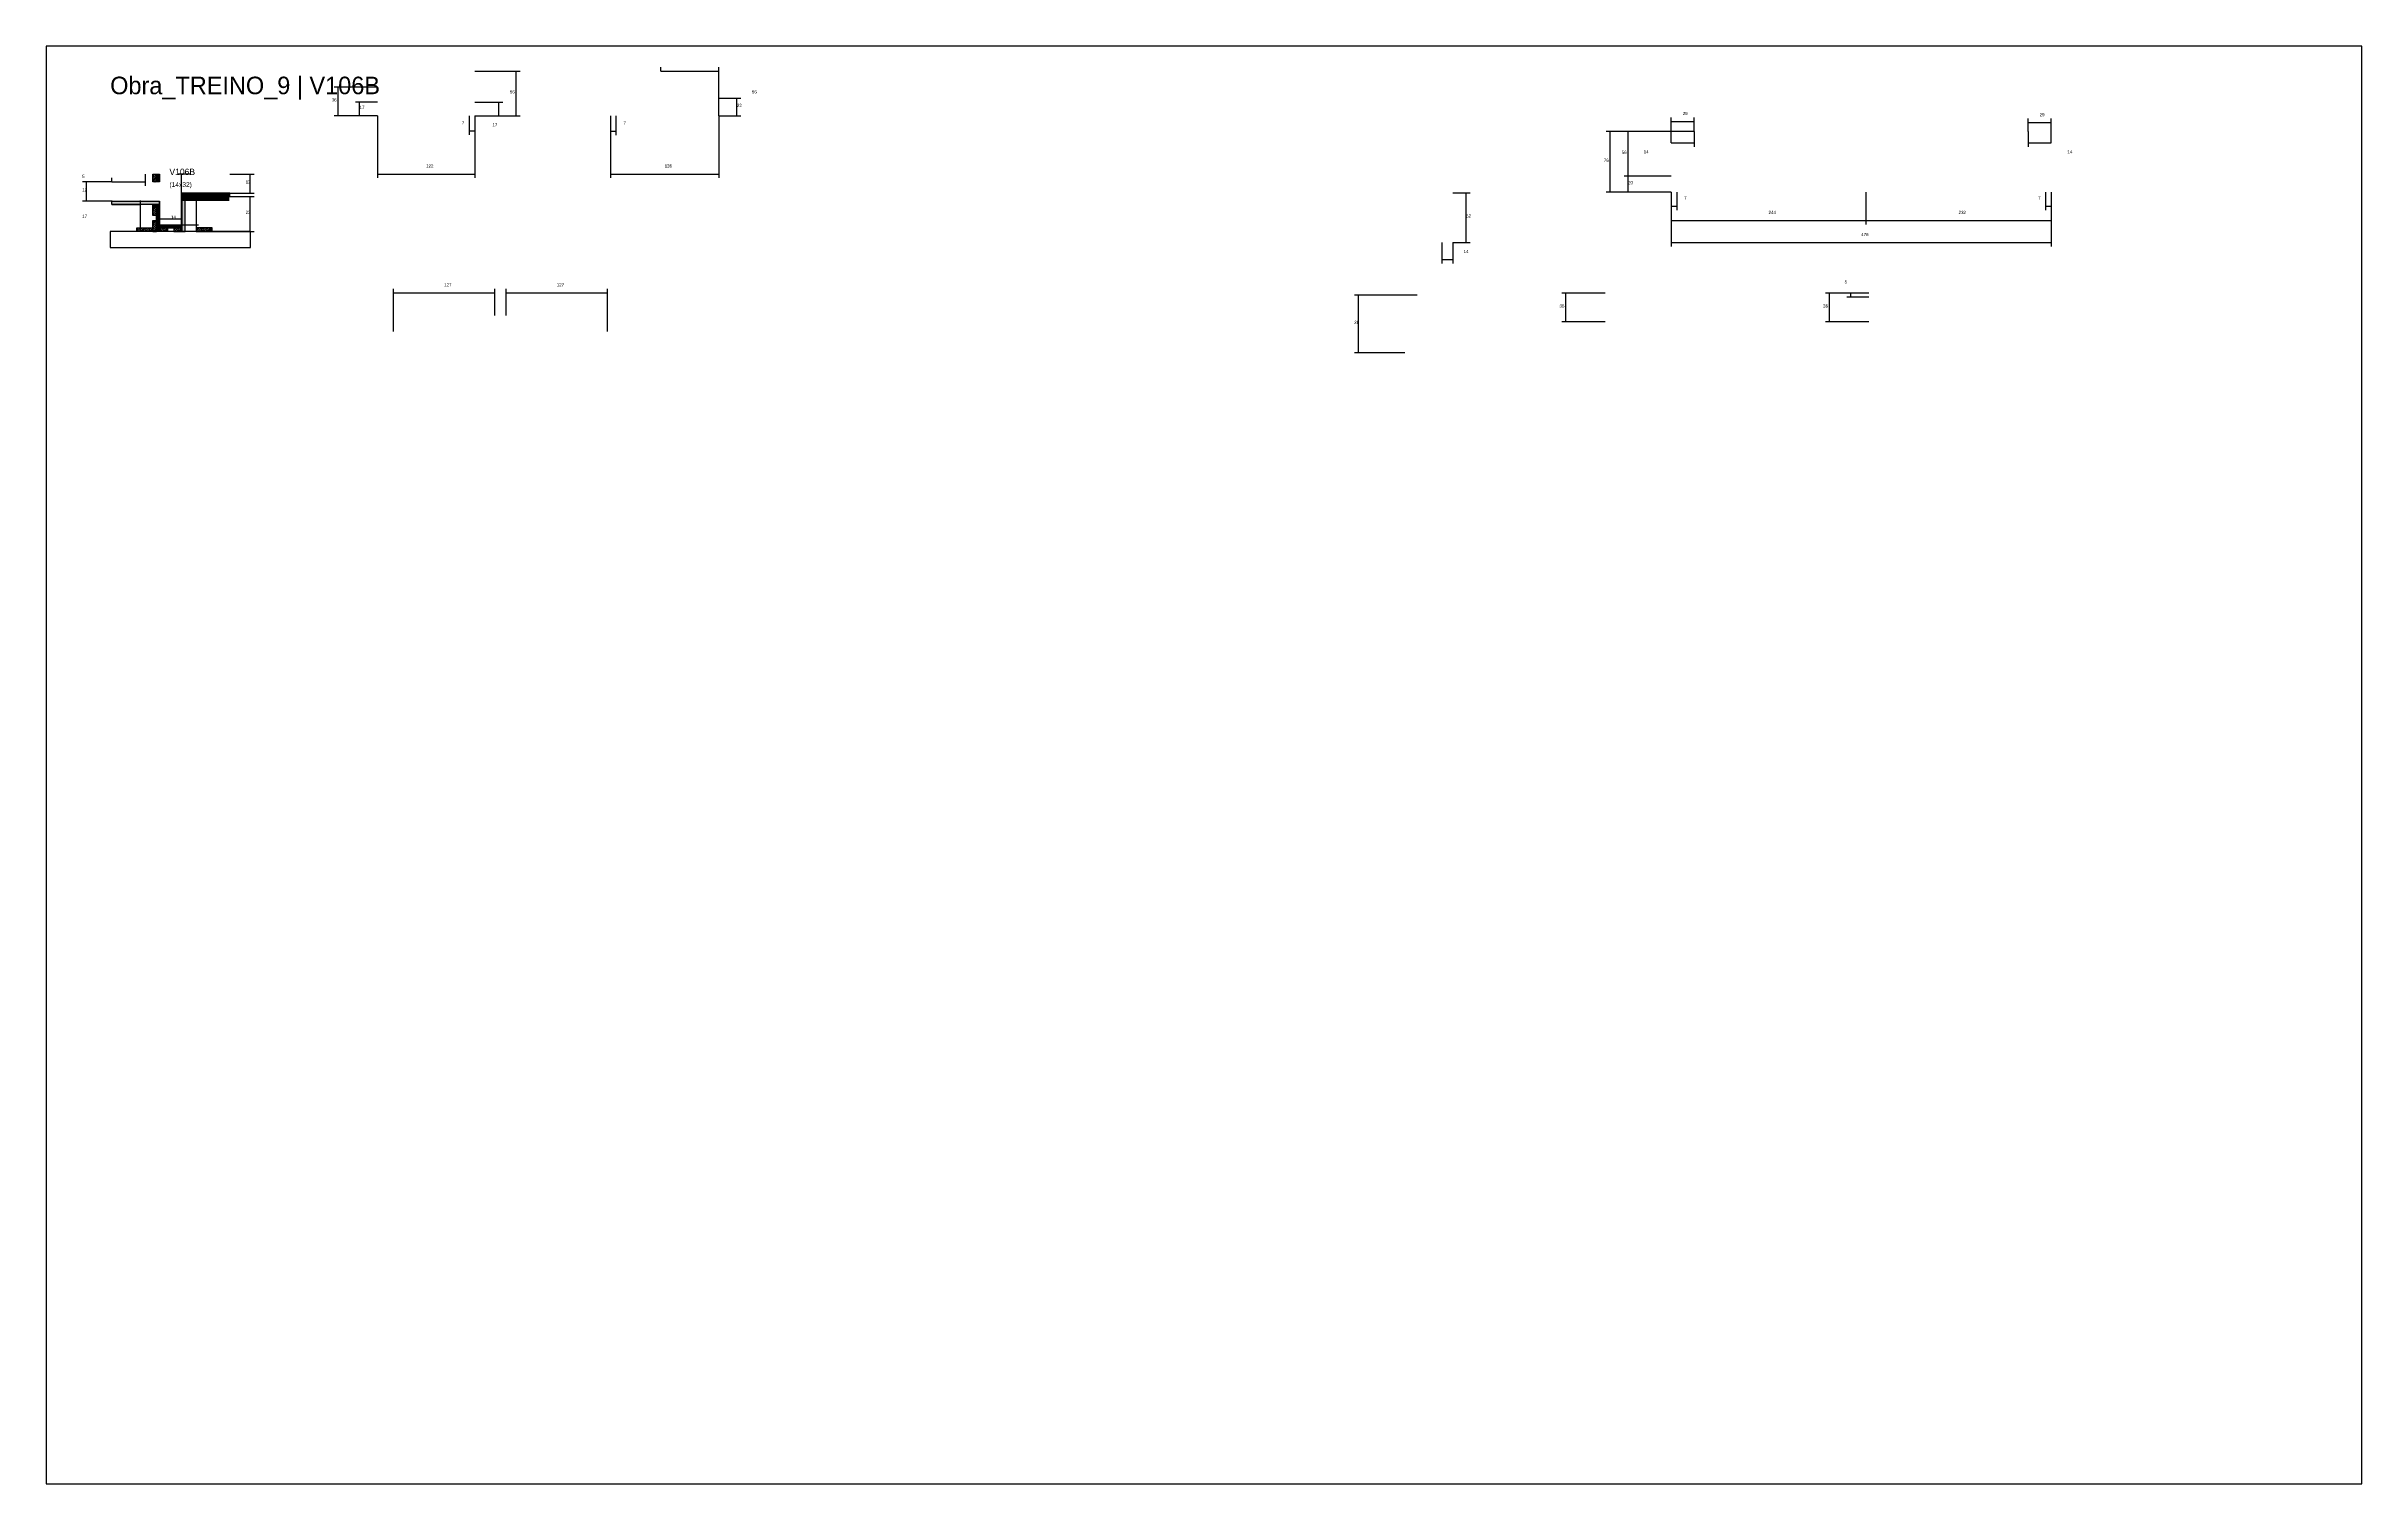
# Model space of a CAD drawing. Header units: metres. Extents: x -41 to 34800, y -36000 to 1848.
# Drawn here: x 2900 to 5800, y -36000 to -34200 of the extents above; entities that cross this region are included whole.
import ezdxf

# ---------------------------------------------------------------- set-up
doc = ezdxf.new("R2010")
doc.units = ezdxf.units.M
for name, color, linetype in [('CELL_BORDER', 8, 'Continuous'), ('COTA', 4, 'Continuous'), ('Cota Seção (2x)', 4, 'Continuous'), ('Hachura', 253, 'Continuous'), ('LABEL_ID', 3, 'Continuous'), ('Madeira', 126, 'Continuous'), ('Painéis', 200, 'Continuous'), ('SARR_2.2x7', 40, 'Continuous'), ('Texto Seção', 7, 'Continuous')]:
    doc.layers.add(name, color=color, linetype=linetype)

msp = doc.modelspace()

# ---------------------------------------------------------------- hatches: boundary and pattern name
at = {"layer": 'Hachura'}
h = msp.add_hatch(dxfattribs=at)
h.set_pattern_fill('ANSI31', scale=0.5)
h.paths.add_polyline_path([(3037.9, -34369.9), (3033.5, -34369.9), (3033.5, -34369.9), (3033.5, -34359.9), (3033.5, -34359.9), (3037.9, -34359.9), (3037.9, -34359.9), (3037.9, -34369.9)])
h = msp.add_hatch(color=8, dxfattribs=at)
h.dxf.hatch_style = 1
h.paths.add_polyline_path([(3041.9, -34359.9), (3037.9, -34359.9), (3037.9, -34359.9), (3037.9, -34369.9), (3037.9, -34369.9), (3041.9, -34369.9), (3041.9, -34369.9), (3041.9, -34359.9)])
h = msp.add_hatch(color=8, dxfattribs=at)
h.dxf.hatch_style = 1
h.paths.add_polyline_path([(2981.9, -34397.9), (2981.9, -34393.9), (2981.9, -34393.9), (3041.9, -34393.9), (3041.9, -34393.9), (3041.9, -34397.9), (3041.9, -34397.9), (2981.9, -34397.9)])
h = msp.add_hatch(color=8, dxfattribs=at)
h.dxf.hatch_style = 1
h.paths.add_polyline_path([(3129.9, -34387.9), (3129.9, -34383.9), (3129.9, -34383.9), (3069.9, -34383.9), (3069.9, -34383.9), (3069.9, -34387.9), (3069.9, -34387.9), (3129.9, -34387.9)])
h = msp.add_hatch(color=8, dxfattribs=at)
h.dxf.hatch_style = 1
h.paths.add_polyline_path([(3073.9, -34387.9), (3069.9, -34387.9), (3069.9, -34387.9), (3069.9, -34431.9), (3069.9, -34431.9), (3073.9, -34431.9), (3073.9, -34431.9), (3073.9, -34387.9)])
h = msp.add_hatch(dxfattribs=at)
h.set_pattern_fill('ANSI31', scale=0.5)
h.paths.add_polyline_path([(3073.9, -34392.3), (3073.9, -34387.9), (3073.9, -34387.9), (3087.9, -34387.9), (3087.9, -34387.9), (3087.9, -34392.3), (3087.9, -34392.3), (3073.9, -34392.3)])
h = msp.add_hatch(dxfattribs=at)
h.set_pattern_fill('ANSI31', scale=0.5)
h.paths.add_polyline_path([(3037.9, -34411.9), (3033.5, -34411.9), (3033.5, -34411.9), (3033.5, -34397.9), (3033.5, -34397.9), (3037.9, -34397.9), (3037.9, -34397.9), (3037.9, -34411.9)])
h = msp.add_hatch(dxfattribs=at)
h.set_pattern_fill('ANSI31', scale=0.5)
h.paths.add_polyline_path([(3037.9, -34432.2), (3033.5, -34432.2), (3033.5, -34432.2), (3033.5, -34418.2), (3033.5, -34418.2), (3037.9, -34418.2), (3037.9, -34418.2), (3037.9, -34432.2)])
h = msp.add_hatch(color=8, dxfattribs=at)
h.dxf.hatch_style = 1
h.paths.add_polyline_path([(3037.9, -34431.9), (3041.9, -34431.9), (3041.9, -34397.9), (3037.9, -34397.9)])
h = msp.add_hatch(dxfattribs=at)
h.set_pattern_fill('ANSI31', scale=0.5)
h.paths.add_polyline_path([(3013.5, -34431.9), (3013.5, -34427.5), (3013.5, -34427.5), (3033.5, -34427.5), (3033.5, -34427.5), (3033.5, -34431.9), (3033.5, -34431.9), (3013.5, -34431.9)])
h = msp.add_hatch(color=8, dxfattribs=at)
h.dxf.hatch_style = 1
h.paths.add_polyline_path([(3069.9, -34427.5), (3069.9, -34423.9), (3069.9, -34423.9), (3041.9, -34423.9), (3041.9, -34423.9), (3041.9, -34427.5), (3041.9, -34427.5), (3069.9, -34427.5)])
h = msp.add_hatch(dxfattribs=at)
h.set_pattern_fill('ANSI31', scale=0.5)
h.paths.add_polyline_path([(3041.9, -34431.9), (3041.9, -34427.5), (3041.9, -34427.5), (3051.9, -34427.5), (3051.9, -34427.5), (3051.9, -34431.9), (3051.9, -34431.9), (3041.9, -34431.9)])
h = msp.add_hatch(dxfattribs=at)
h.set_pattern_fill('ANSI31', scale=0.5)
h.paths.add_polyline_path([(3069.9, -34431.9), (3069.9, -34427.5), (3069.9, -34427.5), (3059.9, -34427.5), (3059.9, -34427.5), (3059.9, -34431.9), (3059.9, -34431.9), (3069.9, -34431.9)])
h = msp.add_hatch(dxfattribs=at)
h.set_pattern_fill('ANSI31', scale=0.5)
h.paths.add_polyline_path([(3107.9, -34431.9), (3107.9, -34427.5), (3107.9, -34427.5), (3087.9, -34427.5), (3087.9, -34427.5), (3087.9, -34431.9), (3087.9, -34431.9), (3107.9, -34431.9)])

# ---------------------------------------------------------------- linework, layer by layer
at = {"layer": 'CELL_BORDER'}
msp.add_lwpolyline([(2900, -36000), (5800, -36000), (5800, -34200), (2900, -34200)], close=True, dxfattribs=at)
at = {"layer": 'COTA'}
for p, q in [((3436.7, -34231), (3493.6, -34231)), ((3488.6, -34287), (3488.6, -34231)), ((3669.5, -34231), (3669.5, -34226)), ((3669.5, -34231), (3742.5, -34231)), ((3742.5, -34287), (3742.5, -34226)), ((3314.7, -34251), (3260.5, -34251)), ((3265.5, -34287), (3265.5, -34251)), ((3314.7, -34270), (3287.3, -34270)), ((3292.3, -34287), (3292.3, -34270)), ((3436.7, -34270), (3471.8, -34270)), ((3466.8, -34287), (3466.8, -34270)), ((3742.5, -34265), (3769.9, -34265)), ((3764.9, -34287), (3764.9, -34265)), ((3314.7, -34287), (3260.5, -34287)), ((3314.7, -34287), (3287.3, -34287)), ((3314.7, -34287), (3314.7, -34364.9)), ((3429.7, -34287), (3429.7, -34310.9)), ((3429.7, -34305.9), (3436.7, -34305.9)), ((3436.7, -34287), (3436.7, -34364.9)), ((3436.7, -34287), (3436.7, -34310.9)), ((3436.7, -34287), (3471.8, -34287)), ((3436.7, -34287), (3493.6, -34287)), ((3606.5, -34287), (3606.5, -34364.9)), ((3606.5, -34287), (3606.5, -34311.1)), ((3606.5, -34306.1), (3613.5, -34306.1)), ((3613.5, -34287), (3613.5, -34311.1)), ((3742.5, -34287), (3742.5, -34364.9)), ((3742.5, -34287), (3769.9, -34287)), ((4964.1, -34306.8), (4853.8, -34306.8)), ((4858.8, -34382.8), (4858.8, -34306.8)), ((4964.1, -34306.8), (4876.2, -34306.8)), ((4881.2, -34362.8), (4881.2, -34306.8)), ((4935.1, -34320.8), (4935.1, -34289.1)), ((4935.1, -34294.1), (4964.1, -34294.1)), ((4964.1, -34306.8), (4964.1, -34289.1)), ((4964.1, -34306.8), (4964.1, -34325.8)), ((5382.1, -34306.8), (5382.1, -34290.6)), ((5382.1, -34295.6), (5411.1, -34295.6)), ((5382.1, -34306.8), (5382.1, -34325.8)), ((5411.1, -34320.8), (5411.1, -34290.6)), ((4935.1, -34320.8), (4935.1, -34315.8)), ((4935.1, -34320.8), (4964.1, -34320.8)), ((5382.1, -34320.8), (5411.1, -34320.8)), ((5411.1, -34320.8), (5411.1, -34315.8)), ((2981.9, -34369.9), (2981.9, -34364.9)), ((3023.9, -34359.9), (3023.9, -34374.9)), ((3129.9, -34359.9), (3160.2, -34359.9)), ((3155.2, -34383.9), (3155.2, -34359.9)), ((3314.7, -34359.9), (3436.7, -34359.9)), ((3606.5, -34359.9), (3742.5, -34359.9)), ((4935.1, -34362.8), (4876.2, -34362.8)), ((4935.1, -34362.8), (4876.2, -34362.8)), ((4881.2, -34382.8), (4881.2, -34362.8)), ((2981.9, -34369.9), (2945.4, -34369.9)), ((2981.9, -34393.9), (2945.4, -34393.9)), ((2950.4, -34393.9), (2950.4, -34369.9)), ((2981.9, -34369.9), (3023.9, -34369.9)), ((2981.9, -34397.9), (2981.9, -34392.9)), ((3017.9, -34431.9), (3017.9, -34392.9)), ((3129.9, -34383.9), (3160.2, -34383.9)), ((3129.9, -34387.9), (3160.2, -34387.9)), ((3155.2, -34431.9), (3155.2, -34387.9)), ((4661.8, -34383.6), (4683.3, -34383.6)), ((4678.3, -34445.6), (4678.3, -34383.6)), ((4935.1, -34382.8), (4853.8, -34382.8)), ((4935.1, -34382.8), (4876.2, -34382.8)), ((4935.1, -34382.8), (4935.1, -34423)), ((4935.1, -34382.8), (4935.1, -34450.7)), ((4935.1, -34382.8), (4935.1, -34405)), ((4942.1, -34382.8), (4942.1, -34405)), ((5179.1, -34382.8), (5179.1, -34423)), ((5179.1, -34382.8), (5179.1, -34423)), ((5404.1, -34382.8), (5404.1, -34405)), ((5411.1, -34382.8), (5411.1, -34450.7)), ((5411.1, -34382.8), (5411.1, -34423)), ((5411.1, -34382.8), (5411.1, -34405)), ((2981.9, -34397.9), (3017.9, -34397.9)), ((4935.1, -34400), (4942.1, -34400)), ((4935.1, -34418), (5179.1, -34418)), ((5179.1, -34418), (5411.1, -34418)), ((5404.1, -34400), (5411.1, -34400)), ((3103.5, -34431.9), (3160.2, -34431.9)), ((4647.8, -34445.6), (4647.8, -34471.9)), ((4661.8, -34445.6), (4683.3, -34445.6)), ((4661.8, -34445.6), (4661.8, -34471.9)), ((4935.1, -34445.7), (5411.1, -34445.7)), ((4647.8, -34466.9), (4661.8, -34466.9)), ((3334.8, -34557.2), (3334.8, -34503.7)), ((3334.8, -34508.7), (3461.8, -34508.7)), ((3461.8, -34537.2), (3461.8, -34503.7)), ((3475.8, -34537.2), (3475.8, -34503.7)), ((3475.8, -34508.7), (3602.8, -34508.7)), ((3602.8, -34557.2), (3602.8, -34503.7)), ((4852.5, -34509.2), (4798.3, -34509.2)), ((4803.3, -34545.2), (4803.3, -34509.2)), ((5182.7, -34509.2), (5128.5, -34509.2)), ((5133.5, -34545.2), (5133.5, -34509.2)), ((5182.7, -34509.2), (5155.3, -34509.2)), ((5160.3, -34514.2), (5160.3, -34509.2)), ((4617.1, -34511.7), (4538.6, -34511.7)), ((4543.6, -34583.7), (4543.6, -34511.7)), ((5182.7, -34514.2), (5155.3, -34514.2)), ((4852.5, -34545.2), (4798.3, -34545.2)), ((5182.7, -34545.2), (5128.5, -34545.2)), ((4601.5, -34583.7), (4538.6, -34583.7))]:
    msp.add_line(p, q, dxfattribs=at)
at = {"layer": 'Cota Seção (2x)'}
for p, q in [((3080.9, -34359.9), (3064.4, -34359.9)), ((3069.4, -34423.9), (3069.4, -34359.9)), ((3041.9, -34431.9), (3041.9, -34410.9)), ((3041.9, -34415.9), (3069.9, -34415.9)), ((3069.9, -34431.9), (3069.9, -34410.9)), ((3090.5, -34423.9), (3064.4, -34423.9))]:
    msp.add_line(p, q, dxfattribs=at)
at = {"layer": 'Madeira'}
for points in [[(3037.9, -34369.9), (3033.5, -34369.9), (3033.5, -34359.9), (3037.9, -34359.9)], [(3073.9, -34392.3), (3073.9, -34387.9), (3087.9, -34387.9), (3087.9, -34392.3)], [(3073.9, -34387.9), (3087.9, -34387.9), (3087.9, -34431.9), (3073.9, -34431.9)], [(3037.9, -34411.9), (3033.5, -34411.9), (3033.5, -34397.9), (3037.9, -34397.9)], [(3037.9, -34432.2), (3033.5, -34432.2), (3033.5, -34418.2), (3037.9, -34418.2)], [(2980, -34451.9), (3155.6, -34451.9), (3155.6, -34431.9), (2980, -34431.9)], [(3013.5, -34431.9), (3013.5, -34427.5), (3033.5, -34427.5), (3033.5, -34431.9)], [(3041.9, -34431.9), (3041.9, -34427.5), (3051.9, -34427.5), (3051.9, -34431.9)], [(3069.9, -34431.9), (3069.9, -34427.5), (3059.9, -34427.5), (3059.9, -34431.9)], [(3107.9, -34431.9), (3107.9, -34427.5), (3087.9, -34427.5), (3087.9, -34431.9)]]:
    msp.add_lwpolyline(points, close=True, dxfattribs=at)
at = {"layer": 'Painéis'}
for p, q in [((3041.9, -34369.9), (3041.9, -34359.9)), ((2981.9, -34393.9), (3041.9, -34393.9)), ((2981.9, -34397.9), (2981.9, -34393.9)), ((3041.9, -34397.9), (3041.9, -34393.9)), ((3069.9, -34383.9), (3129.9, -34383.9)), ((3069.9, -34387.9), (3069.9, -34383.9)), ((3069.9, -34431.9), (3069.9, -34387.9)), ((3129.9, -34387.9), (3129.9, -34383.9)), ((3041.9, -34431.9), (3041.9, -34397.9))]:
    msp.add_line(p, q, dxfattribs=at)
for points in [[(3037.9, -34359.9), (3041.9, -34359.9), (3041.9, -34369.9), (3037.9, -34369.9)], [(2981.9, -34397.9), (2981.9, -34393.9), (3041.9, -34393.9), (3041.9, -34397.9)], [(3129.9, -34387.9), (3129.9, -34383.9), (3069.9, -34383.9), (3069.9, -34387.9)], [(3073.9, -34387.9), (3069.9, -34387.9), (3069.9, -34431.9), (3073.9, -34431.9)], [(3037.9, -34397.9), (3041.9, -34397.9), (3041.9, -34431.9), (3037.9, -34431.9)], [(3069.9, -34427.5), (3069.9, -34423.9), (3041.9, -34423.9), (3041.9, -34427.5)]]:
    msp.add_lwpolyline(points, close=True, dxfattribs=at)
at = {"layer": 'SARR_2.2x7'}
for p, q in [((3071.1, -34385), (3129.1, -34385)), ((3071.1, -34386.1), (3129.1, -34386.1)), ((3071.1, -34387.2), (3129.1, -34387.2)), ((3071.1, -34388.3), (3129.1, -34388.3)), ((3071.1, -34389.5), (3129.1, -34389.5)), ((3071.1, -34390.6), (3129.1, -34390.6)), ((3071.1, -34391.7), (3129.1, -34391.7)), ((3071.1, -34392.8), (3129.1, -34392.8))]:
    msp.add_line(p, q, dxfattribs=at)

# ---------------------------------------------------------------- texts
at = {"layer": 'COTA'}
for s, p in [('36', (3257.5, -34269)), ('17', (3292.3, -34278.5)), ('56', (3480.6, -34259)), ('22', (3764.9, -34276)), ('56', (3783.7, -34259)), ('7', (3420.4, -34297.9)), ('17', (3458.8, -34300.1)), ('7', (3622.8, -34298.1)), ('29', (4949.6, -34286.1)), ('29', (5396.6, -34287.6)), ('56', (4873.2, -34334.8)), ('14', (4900.7, -34334.2)), ('14', (5431.4, -34334.2)), ('5', (2944.9, -34364.9)), ('122', (3375.7, -34351.9)), ('136', (3674.5, -34351.9)), ('76', (4850.8, -34344.8)), ('12', (2944.9, -34381.9)), ('12', (3149.7, -34371.9)), ('20', (4881.2, -34372.8)), ('7', (4951.4, -34392)), ('7', (5394.7, -34392)), ('17', (2944.9, -34414.9)), ('22', (3149.7, -34409.9)), ('62', (4678.3, -34414.6)), ('244', (5057.1, -34410)), ('232', (5295.1, -34410)), ('476', (5173.1, -34437.7)), ('14', (4675.2, -34458.9)), ('127', (3398.3, -34500.7)), ('127', (3539.3, -34500.7)), ('5', (5152.3, -34496.9)), ('36', (4795.3, -34527.2)), ('36', (5125.5, -34527.2)), ('36', (4538.1, -34547.7))]:
    msp.add_text(s, height=4, dxfattribs=at).set_placement(p)
at = {"layer": 'Cota Seção (2x)'}
for s, p in [('32', (3069.4, -34387.9)), ('14', (3056.2, -34415.9))]:
    msp.add_text(s, height=4, dxfattribs=at).set_placement(p)
at = {"layer": 'LABEL_ID'}
msp.add_text('Obra_TREINO_9 | V106B', height=22, dxfattribs=at).set_placement((2980, -34260))
at = {"layer": 'Texto Seção'}
for s, height, p in [('V106B', 8, (3054.2, -34361.2)), ('(14x32)', 6, (3054.2, -34376.2))]:
    msp.add_text(s, height=height, dxfattribs=at).set_placement(p)

doc.saveas('drawing.dxf')
